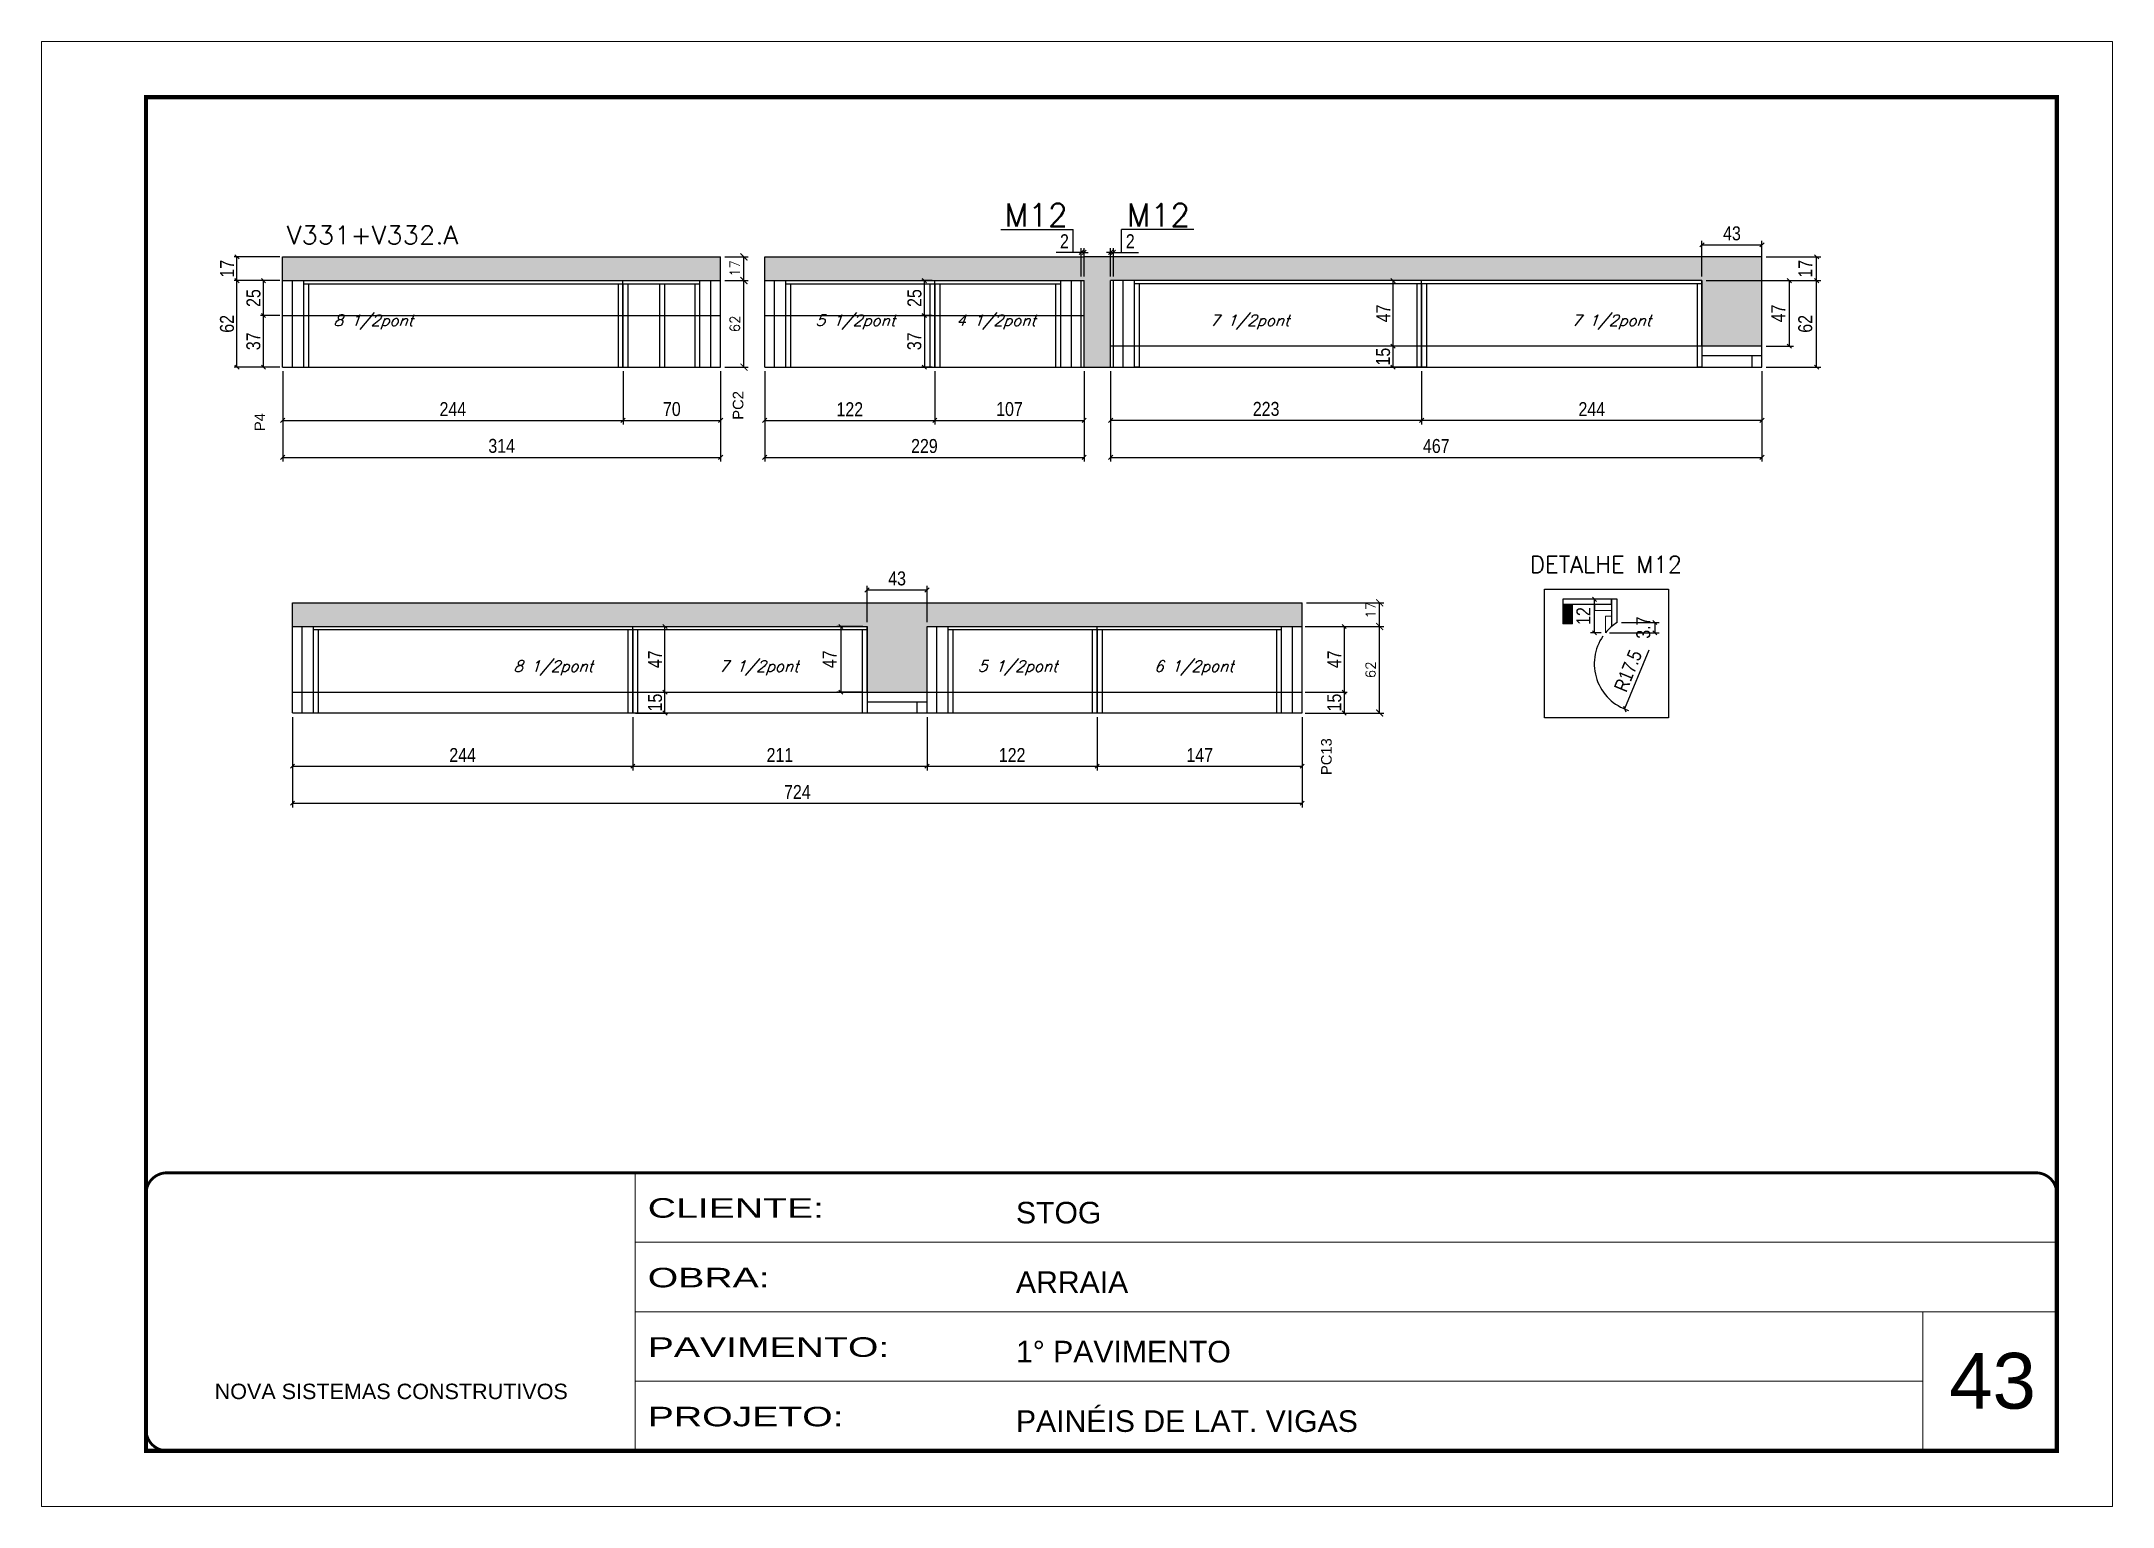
# Model space of a CAD drawing. Extents: x -3394 to 16474, y -5031 to 14397.
# Drawn here: x 7442 to 8927, y 1861 to 2911 of the extents above; entities that cross this region are included whole.
import ezdxf

# ---------------------------------------------------------------- set-up
doc = ezdxf.new("R2010")
doc.units = 0
doc.linetypes.add('CONTINUO', pattern=[0])
doc.linetypes.add('DASHED', pattern=[0.75, 0.5, -0.25])
doc.layers.get('0').update_dxf_attribs({"linetype": 'CONTINUOUS'})
doc.layers.get('Defpoints').update_dxf_attribs({"linetype": 'CONTINUOUS'})
for name, color, linetype in [('5', 5, 'CONTINUOUS'), ('COTA', 241, 'CONTINUOUS'), ('NOMENCLATURA', 7, 'CONTINUOUS'), ('Painéis', 200, 'CONTINUOUS'), ('SARR_2.2x7', 40, 'CONTINUOUS'), ('SARR_3.5x7', 81, 'CONTINUOUS'), ('texto', 7, 'CONTINUOUS')]:
    doc.layers.add(name, color=color, linetype=linetype)
for name, color, linetype, lineweight in [('CARIMBO', 255, 'CONTINUOUS', 9), ('Folhas', 255, 'CONTINUOUS', 9), ('Madeira', 126, 'CONTINUOUS', 18), ('Sarr 2.2x7', 40, 'CONTINUOUS', 9), ('SARRAFO DE PRESSAO', 251, 'DASHED', 9), ('Texto Seção', 7, 'CONTINUOUS', 15)]:
    doc.layers.add(name, color=color, linetype=linetype, lineweight=lineweight)
doc.styles.add('ARIAL', font='arial.ttf')
doc.styles.add('COTA TECNICA', font='techl___.ttf', dxfattribs={"height": 10})
doc.styles.add('REGUA-120', font='ROMANS.shx', dxfattribs={"height": 15})
doc.styles.add('ROMANS', font='romans.shx')
doc.styles.get("Standard").update_dxf_attribs({"font": 'ROMANS.SHX'})
doc.styles.add('Tecnologia', font='')
doc.styles.get('Tecnologia').set_extended_font_data('Forgotten Futurist')
doc.dimstyles.new('Cota Paínel', dxfattribs={"dimtxt": 7, "dimasz": 5, "dimexe": 3, "dimexo": 3, "dimgap": 3, "dimtad": 1, "dimdec": 1, "dimzin": 12, "dimdsep": 46, "dimtxsty": 'ROMANS', "dimblk": 'ARCHTICK', "dimcen": 0, "dimclrd": 4, "dimclre": 4, "dimclrt": 1, "dimadec": 1, "dimazin": 3, "dimtfac": 1, "dimtdec": 1, "dimtmove": 0, "dimatfit": 3, "dimldrblk": 'OBLIQUE', "dimfxl": 1, "dimtolj": 1, "dimtzin": 12, "dimarcsym": 0})
doc.dimstyles.new('PAINEL', dxfattribs={"dimtxt": 10, "dimasz": 3, "dimexe": 3, "dimexo": 3, "dimgap": 3, "dimtad": 1, "dimdec": 1, "dimzin": 12, "dimdsep": 46, "dimtxsty": 'COTA TECNICA', "dimblk1": 'OBLIQUE', "dimblk2": 'OBLIQUE', "dimsah": 1, "dimcen": 0.9, "dimclrd": 4, "dimclre": 4, "dimclrt": 240, "dimadec": 1, "dimazin": 3, "dimtfac": 1, "dimtdec": 1, "dimtmove": 0, "dimatfit": 3, "dimfxl": 1, "dimtolj": 1, "dimtzin": 12, "dimarcsym": 0})
pattern_1 = [(50, (5857.208, -4862.023), (9.1092334, -0.796954), [0.9525, -10.4775]), (355, (5857.208, -4862.023), (-1.762171, 9.552842), [0.762, -8.382029]), (100.45144, (5857.967, -4862.09), (7.347062, 8.755888), [0.8095, -8.904512]), (46.1842, (5857.208, -4859.483), (13.553952, -2.102116), [1.42875, -15.71625]), (96.63556, (5858.338, -4859.658), (11.870207, 12.371306), [1.21425, -13.35678]), (351.18415, (5857.208, -4859.483), (11.870207, 12.371306), [1.142998, -12.572987]), (21, (5858.478, -4860.118), (7.5807196, -5.11326), [0.9525, -10.4775]), (326, (5858.478, -4860.118), (3.090101, 9.209398), [0.762, -8.382]), (71.45144, (5859.11, -4860.544), (10.670821, 4.096138), [0.8095, -8.904497]), (37.5, (5857.208, -4862.0232), (0.1544302, 4.227752), [0, -8.2804, 0, -8.509, 0, -8.41375]), (7.5, (5857.208, -4862.023), (3.340983, 5.0090287), [0, -4.8514, 0, -8.0899, 0, -3.20675]), (327.5, (5854.376, -4862.0232), (6.7795298, -0.2864372), [0, -3.175, 0, -9.906, 0, -13.1445]), (317.5, (5853.106, -4862.023), (7.406459, 1.2713246), [0, -4.1275, 0, -6.5786, 0, -9.3345])]

msp = doc.modelspace()

# ---------------------------------------------------------------- texts
at = {"layer": '5', "color": 7, "linetype": 'Continuous'}
msp.add_text('DETALHE M12', height=12, rotation=359.99996, dxfattribs=at).set_placement((8509.51, 2530.02))
at = {"layer": 'CARIMBO', "style": 'ARIAL'}
msp.add_text('43', height=40, dxfattribs=at).set_placement((8810.07, 1930.94))
at = {"layer": 'NOMENCLATURA', "linetype": 'Continuous'}
for p in [(8132.81, 2778.07), (8220.46, 2778.07)]:
    msp.add_text('M12', height=16.5, dxfattribs=at).set_placement(p)
at = {"layer": 'NOMENCLATURA', "linetype": 'Continuous', "style": 'ARIAL'}
for s, p in [('PC2', (7945.49, 2639.68)), ('P4', (7602.57, 2631.53)), ('PC13', (8367.3, 2385.03))]:
    msp.add_text(s, height=7.567, rotation=90, dxfattribs=at).set_placement(p)
at = {"layer": 'texto', "color": 2, "char_height": 8, "attachment_point": 5, "style": 'ROMANS'}
for s, insert in [('{\\Q19;\\C256;8 1/2pont}', (7680.16, 2709.59)), ('{\\Q19;\\C256;5 1/2pont}', (8025.8, 2709.59)), ('{\\Q19;\\C256;4 1/2pont}', (8126.62, 2709.59)), ('{\\Q19;\\C256;7 1/2pont}', (8308.47, 2709.59)), ('{\\Q19;\\C256;7 1/2pont}', (8567.8, 2709.59)), ('{\\Q19;\\C256;8 1/2pont}', (7809.16, 2461.76)), ('{\\Q19;\\C256;7 1/2pont}', (7956.5, 2461.76)), ('{\\Q19;\\C256;5 1/2pont}', (8142.16, 2461.76)), ('{\\Q19;\\C256;6 1/2pont}', (8268.5, 2461.76))]:
    msp.add_mtext(s, dxfattribs=dict(at, insert=insert))
at = {"layer": 'Texto Seção', "style": 'REGUA-120', "width": 1.05}
msp.add_text('V331+V332.A', height=13, dxfattribs=at).set_placement((7618.16, 2765.55))

# ---------------------------------------------------------------- blocks, each defined once
blk = doc.blocks.new('9999999999')
at = {"color": 30, "linetype": 'CONTINUO'}
for p, q in [((98564.6, 34230.2), (98564.6, 34429.4)), ((98564.6, 34379.6), (99584, 34379.6)), ((98564.6, 34329.8), (99488, 34329.8)), ((99584, 34329.8), (99488, 34329.8)), ((99488, 34329.8), (99488, 34230.2)), ((98564.6, 34280), (99488, 34280))]:
    blk.add_line(p, q, dxfattribs=at)
at = {"color": 30, "linetype": 'CONTINUO', "const_width": 2}
blk.add_lwpolyline([(99584, 34230.2), (99584, 34414.4, 0.414214), (99569, 34429.4), (98229, 34429.4, 0.414214), (98214, 34414.4), (98214, 34245.2, 0.414214), (98229, 34230.2), (99584, 34230.2)], format="xyb", dxfattribs=at)
at = {"layer": 'Folhas'}
blk.add_lwpolyline([(98139, 34190.2), (99624, 34190.2), (99624, 35240.2), (98139, 35240.2)], close=True, dxfattribs=at)
at = {"layer": 'Folhas', "color": 30, "const_width": 3}
blk.add_lwpolyline([(98214, 34230.2), (99584, 34230.2), (99584, 35200.2), (98214, 35200.2)], close=True, dxfattribs=at)
at = {"color": 7, "linetype": 'Continuous', "ltscale": 5, "style": 'ARIAL'}
for s, height, p in [('STOG', 15.48, (98837.7, 34393.1)), ('ARRAIA', 15.48, (98837.7, 34343.3)), ('1° PAVIMENTO', 15.483, (98837.7, 34293.5)), ('NOVA SISTEMAS CONSTRUTIVOS', 11.059, (98263.2, 34267.2)), ('PAINÉIS DE LAT. VIGAS', 15.483, (98837.7, 34243.7))]:
    blk.add_text(s, height=height, dxfattribs=at).set_placement(p)
at = {"layer": 'Folhas', "color": 7, "style": 'Tecnologia', "width": 1.5}
for s, p in [('CLIENTE:', (98573.7, 34397.2)), ('OBRA:', (98573.7, 34347.3)), ('PAVIMENTO:', (98573.7, 34297.5)), ('PROJETO:', (98573.7, 34247.7))]:
    blk.add_text(s, height=14, dxfattribs=at).set_placement(p)
blk = doc.blocks.new('_Oblique')
at = {"color": 0, "linetype": 'ByBlock', "lineweight": -2}
blk.add_line((-0.5, -0.5), (0.5, 0.5), dxfattribs=at)
blk = doc.blocks.new('*D1380')
at = {"layer": 'COTA', "color": 4, "linetype": 'ByBlock', "lineweight": -2, "transparency": 16777216}
for p, q in [((7615.2, 2674.4), (7615.2, 2636.2)), ((7859.2, 2674.4), (7859.2, 2636.2)), ((7615.2, 2639.2), (7859.2, 2639.2))]:
    blk.add_line(p, q, dxfattribs=at)
at = {"layer": 'Defpoints', "color": 0, "linetype": 'ByBlock', "transparency": 16777216}
for p in [(7615.2, 2677.4), (7859.2, 2677.4), (7859.2, 2639.2)]:
    blk.add_point(p, dxfattribs=at)
at = {"layer": 'COTA', "color": 4, "linetype": 'ByBlock', "lineweight": -2, "transparency": 16777216, "xscale": 3, "yscale": 3, "zscale": 3, "rotation": 180}
blk.add_blockref('_Oblique', (7615.2, 2639.2), dxfattribs=at)
at = {"layer": 'COTA', "color": 4, "linetype": 'ByBlock', "lineweight": -2, "transparency": 16777216, "xscale": 3, "yscale": 3, "zscale": 3}
blk.add_blockref('_Oblique', (7859.2, 2639.2), dxfattribs=at)
at = {"layer": 'COTA', "color": 240, "linetype": 'ByBlock', "transparency": 16777216, "insert": (7737.2, 2647.3), "char_height": 10, "attachment_point": 5, "style": 'COTA TECNICA'}
blk.add_mtext('\\A1;244', dxfattribs=at)
blk = doc.blocks.new('*D1381')
at = {"layer": 'COTA', "color": 4, "linetype": 'ByBlock', "lineweight": -2, "transparency": 16777216}
for p, q in [((7859.2, 2674.4), (7859.2, 2636.2)), ((7929.2, 2674.4), (7929.2, 2636.2)), ((7859.2, 2639.2), (7929.2, 2639.2))]:
    blk.add_line(p, q, dxfattribs=at)
at = {"layer": 'Defpoints', "color": 0, "linetype": 'ByBlock', "transparency": 16777216}
for p in [(7859.2, 2677.4), (7929.2, 2677.4), (7929.2, 2639.2)]:
    blk.add_point(p, dxfattribs=at)
at = {"layer": 'COTA', "color": 4, "linetype": 'ByBlock', "lineweight": -2, "transparency": 16777216, "xscale": 3, "yscale": 3, "zscale": 3, "rotation": 180}
blk.add_blockref('_Oblique', (7859.2, 2639.2), dxfattribs=at)
at = {"layer": 'COTA', "color": 4, "linetype": 'ByBlock', "lineweight": -2, "transparency": 16777216, "xscale": 3, "yscale": 3, "zscale": 3}
blk.add_blockref('_Oblique', (7929.2, 2639.2), dxfattribs=at)
at = {"layer": 'COTA', "color": 240, "linetype": 'ByBlock', "transparency": 16777216, "insert": (7894.2, 2647.3), "char_height": 10, "attachment_point": 5, "style": 'COTA TECNICA'}
blk.add_mtext('\\A1;70', dxfattribs=at)
blk = doc.blocks.new('*D1429')
at = {"layer": 'COTA', "color": 4, "linetype": 'ByBlock', "lineweight": -2, "transparency": 16777216}
for p, q in [((7615.2, 2674.4), (7615.2, 2609.7)), ((7929.2, 2674.4), (7929.2, 2609.7)), ((7615.2, 2612.7), (7929.2, 2612.7))]:
    blk.add_line(p, q, dxfattribs=at)
at = {"layer": 'Defpoints', "color": 0, "linetype": 'ByBlock', "transparency": 16777216}
for p in [(7615.2, 2677.4), (7929.2, 2677.4), (7929.2, 2612.7)]:
    blk.add_point(p, dxfattribs=at)
at = {"layer": 'COTA', "color": 4, "linetype": 'ByBlock', "lineweight": -2, "transparency": 16777216, "xscale": 3, "yscale": 3, "zscale": 3, "rotation": 180}
blk.add_blockref('_Oblique', (7615.2, 2612.7), dxfattribs=at)
at = {"layer": 'COTA', "color": 4, "linetype": 'ByBlock', "lineweight": -2, "transparency": 16777216, "xscale": 3, "yscale": 3, "zscale": 3}
blk.add_blockref('_Oblique', (7929.2, 2612.7), dxfattribs=at)
at = {"layer": 'COTA', "color": 240, "linetype": 'ByBlock', "transparency": 16777216, "insert": (7772.2, 2620.9), "char_height": 10, "attachment_point": 5, "style": 'COTA TECNICA'}
blk.add_mtext('\\A1;314', dxfattribs=at)
blk = doc.blocks.new('_ArchTick')
at = {"color": 0, "linetype": 'ByBlock', "const_width": 0.15}
blk.add_lwpolyline([(-0.5, -0.5), (0.5, 0.5)], dxfattribs=at)
blk = doc.blocks.new('*D1382')
at = {"layer": 'COTA', "color": 4, "lineweight": -2, "transparency": 16777216}
for p, q in [((7932.2, 2739.4), (7948.9, 2739.4)), ((7945.9, 2677.4), (7945.9, 2739.4)), ((7932.2, 2677.4), (7948.9, 2677.4))]:
    blk.add_line(p, q, dxfattribs=at)
at = {"layer": 'Defpoints', "color": 0, "transparency": 16777216}
for p in [(7929.2, 2739.4), (7945.9, 2739.4), (7929.2, 2677.4)]:
    blk.add_point(p, dxfattribs=at)
at = {"layer": 'COTA', "color": 4, "lineweight": -2, "transparency": 16777216, "xscale": 5, "yscale": 5, "zscale": 5}
for p, rotation in [((7945.9, 2739.4), 90), ((7945.9, 2677.4), 270)]:
    blk.add_blockref('_ArchTick', p, dxfattribs=dict(at, rotation=rotation))
at = {"layer": 'COTA', "color": 1, "transparency": 16777216, "insert": (7939.4, 2708.4), "char_height": 7, "attachment_point": 5, "rotation": 90, "style": 'ROMANS'}
blk.add_mtext('\\A1;62', dxfattribs=at)
blk = doc.blocks.new('*D1383')
at = {"layer": 'COTA', "color": 4, "lineweight": -2, "transparency": 16777216}
for p, q in [((7932.2, 2756.4), (7948.9, 2756.4)), ((7945.9, 2739.4), (7945.9, 2756.4)), ((7932.2, 2739.4), (7948.9, 2739.4))]:
    blk.add_line(p, q, dxfattribs=at)
at = {"layer": 'Defpoints', "color": 0, "transparency": 16777216}
for p in [(7929.2, 2756.4), (7945.9, 2756.4), (7929.2, 2739.4)]:
    blk.add_point(p, dxfattribs=at)
at = {"layer": 'COTA', "color": 4, "lineweight": -2, "transparency": 16777216, "xscale": 5, "yscale": 5, "zscale": 5}
for p, rotation in [((7945.9, 2756.4), 90), ((7945.9, 2739.4), 270)]:
    blk.add_blockref('_ArchTick', p, dxfattribs=dict(at, rotation=rotation))
at = {"layer": 'COTA', "color": 1, "transparency": 16777216, "insert": (7939.4, 2748.1), "char_height": 7, "attachment_point": 5, "rotation": 90, "style": 'ROMANS'}
blk.add_mtext('\\A1;17', dxfattribs=at)
blk = doc.blocks.new('*D1384')
at = {"layer": 'COTA', "color": 4, "linetype": 'ByBlock', "lineweight": -2, "transparency": 16777216}
for p, q in [((7960.8, 2674.4), (7960.8, 2636.2)), ((8082.8, 2674.4), (8082.8, 2636.2)), ((7960.8, 2639.2), (8082.8, 2639.2))]:
    blk.add_line(p, q, dxfattribs=at)
at = {"layer": 'Defpoints', "color": 0, "linetype": 'ByBlock', "transparency": 16777216}
for p in [(7960.8, 2677.4), (8082.8, 2677.4), (8082.8, 2639.2)]:
    blk.add_point(p, dxfattribs=at)
at = {"layer": 'COTA', "color": 4, "linetype": 'ByBlock', "lineweight": -2, "transparency": 16777216, "xscale": 3, "yscale": 3, "zscale": 3, "rotation": 180}
blk.add_blockref('_Oblique', (7960.8, 2639.2), dxfattribs=at)
at = {"layer": 'COTA', "color": 4, "linetype": 'ByBlock', "lineweight": -2, "transparency": 16777216, "xscale": 3, "yscale": 3, "zscale": 3}
blk.add_blockref('_Oblique', (8082.8, 2639.2), dxfattribs=at)
at = {"layer": 'COTA', "color": 240, "linetype": 'ByBlock', "transparency": 16777216, "insert": (8021.8, 2647.2), "char_height": 10, "attachment_point": 5, "style": 'COTA TECNICA'}
blk.add_mtext('\\A1;122', dxfattribs=at)
blk = doc.blocks.new('*D1385')
at = {"layer": 'COTA', "color": 4, "linetype": 'ByBlock', "lineweight": -2, "transparency": 16777216}
for p, q in [((8082.8, 2674.4), (8082.8, 2636.2)), ((8189.8, 2674.4), (8189.8, 2636.2)), ((8082.8, 2639.2), (8189.8, 2639.2))]:
    blk.add_line(p, q, dxfattribs=at)
at = {"layer": 'Defpoints', "color": 0, "linetype": 'ByBlock', "transparency": 16777216}
for p in [(8082.8, 2677.4), (8189.8, 2677.4), (8189.8, 2639.2)]:
    blk.add_point(p, dxfattribs=at)
at = {"layer": 'COTA', "color": 4, "linetype": 'ByBlock', "lineweight": -2, "transparency": 16777216, "xscale": 3, "yscale": 3, "zscale": 3, "rotation": 180}
blk.add_blockref('_Oblique', (8082.8, 2639.2), dxfattribs=at)
at = {"layer": 'COTA', "color": 4, "linetype": 'ByBlock', "lineweight": -2, "transparency": 16777216, "xscale": 3, "yscale": 3, "zscale": 3}
blk.add_blockref('_Oblique', (8189.8, 2639.2), dxfattribs=at)
at = {"layer": 'COTA', "color": 240, "linetype": 'ByBlock', "transparency": 16777216, "insert": (8136.3, 2647.3), "char_height": 10, "attachment_point": 5, "style": 'COTA TECNICA'}
blk.add_mtext('\\A1;107', dxfattribs=at)
blk = doc.blocks.new('*D1430')
at = {"layer": 'COTA', "color": 4, "linetype": 'ByBlock', "lineweight": -2, "transparency": 16777216}
for p, q in [((7960.8, 2674.4), (7960.8, 2609.7)), ((8189.8, 2674.4), (8189.8, 2609.7)), ((7960.8, 2612.7), (8189.8, 2612.7))]:
    blk.add_line(p, q, dxfattribs=at)
at = {"layer": 'Defpoints', "color": 0, "linetype": 'ByBlock', "transparency": 16777216}
for p in [(7960.8, 2677.4), (8189.8, 2677.4), (8189.8, 2612.7)]:
    blk.add_point(p, dxfattribs=at)
at = {"layer": 'COTA', "color": 4, "linetype": 'ByBlock', "lineweight": -2, "transparency": 16777216, "xscale": 3, "yscale": 3, "zscale": 3, "rotation": 180}
blk.add_blockref('_Oblique', (7960.8, 2612.7), dxfattribs=at)
at = {"layer": 'COTA', "color": 4, "linetype": 'ByBlock', "lineweight": -2, "transparency": 16777216, "xscale": 3, "yscale": 3, "zscale": 3}
blk.add_blockref('_Oblique', (8189.8, 2612.7), dxfattribs=at)
at = {"layer": 'COTA', "color": 240, "linetype": 'ByBlock', "transparency": 16777216, "insert": (8075.3, 2620.8), "char_height": 10, "attachment_point": 5, "style": 'COTA TECNICA'}
blk.add_mtext('\\A1;229', dxfattribs=at)
blk = doc.blocks.new('*D1386')
at = {"layer": 'COTA', "color": 4, "linetype": 'ByBlock', "lineweight": -2, "transparency": 16777216}
for p, q in [((8431.8, 2674.4), (8431.8, 2636.2)), ((8675.8, 2674.4), (8675.8, 2636.2)), ((8675.8, 2639.2), (8431.8, 2639.2))]:
    blk.add_line(p, q, dxfattribs=at)
at = {"layer": 'Defpoints', "color": 0, "linetype": 'ByBlock', "transparency": 16777216}
for p in [(8431.8, 2677.4), (8675.8, 2677.4), (8431.8, 2639.2)]:
    blk.add_point(p, dxfattribs=at)
at = {"layer": 'COTA', "color": 4, "linetype": 'ByBlock', "lineweight": -2, "transparency": 16777216, "xscale": 3, "yscale": 3, "zscale": 3, "rotation": 180}
blk.add_blockref('_Oblique', (8431.8, 2639.2), dxfattribs=at)
at = {"layer": 'COTA', "color": 4, "linetype": 'ByBlock', "lineweight": -2, "transparency": 16777216, "xscale": 3, "yscale": 3, "zscale": 3}
blk.add_blockref('_Oblique', (8675.8, 2639.2), dxfattribs=at)
at = {"layer": 'COTA', "color": 240, "linetype": 'ByBlock', "transparency": 16777216, "insert": (8553.8, 2647.3), "char_height": 10, "attachment_point": 5, "style": 'COTA TECNICA'}
blk.add_mtext('\\A1;244', dxfattribs=at)
blk = doc.blocks.new('*D1387')
at = {"layer": 'COTA', "color": 4, "linetype": 'ByBlock', "lineweight": -2, "transparency": 16777216}
for p, q in [((8208.8, 2674.4), (8208.8, 2636.2)), ((8431.8, 2674.4), (8431.8, 2636.2)), ((8431.8, 2639.2), (8208.8, 2639.2))]:
    blk.add_line(p, q, dxfattribs=at)
at = {"layer": 'Defpoints', "color": 0, "linetype": 'ByBlock', "transparency": 16777216}
for p in [(8208.8, 2677.4), (8431.8, 2677.4), (8208.8, 2639.2)]:
    blk.add_point(p, dxfattribs=at)
at = {"layer": 'COTA', "color": 4, "linetype": 'ByBlock', "lineweight": -2, "transparency": 16777216, "xscale": 3, "yscale": 3, "zscale": 3, "rotation": 180}
blk.add_blockref('_Oblique', (8208.8, 2639.2), dxfattribs=at)
at = {"layer": 'COTA', "color": 4, "linetype": 'ByBlock', "lineweight": -2, "transparency": 16777216, "xscale": 3, "yscale": 3, "zscale": 3}
blk.add_blockref('_Oblique', (8431.8, 2639.2), dxfattribs=at)
at = {"layer": 'COTA', "color": 240, "linetype": 'ByBlock', "transparency": 16777216, "insert": (8320.3, 2647.4), "char_height": 10, "attachment_point": 5, "style": 'COTA TECNICA'}
blk.add_mtext('\\A1;223', dxfattribs=at)
blk = doc.blocks.new('*D1388')
at = {"layer": 'COTA', "color": 4, "linetype": 'ByBlock', "lineweight": -2, "transparency": 16777216}
for p, q in [((7622.2, 2426.5), (7622.2, 2388.4)), ((7866.2, 2426.5), (7866.2, 2388.4)), ((7622.2, 2391.4), (7866.2, 2391.4))]:
    blk.add_line(p, q, dxfattribs=at)
at = {"layer": 'Defpoints', "color": 0, "linetype": 'ByBlock', "transparency": 16777216}
for p in [(7622.2, 2429.5), (7866.2, 2429.5), (7866.2, 2391.4)]:
    blk.add_point(p, dxfattribs=at)
at = {"layer": 'COTA', "color": 4, "linetype": 'ByBlock', "lineweight": -2, "transparency": 16777216, "xscale": 3, "yscale": 3, "zscale": 3, "rotation": 180}
blk.add_blockref('_Oblique', (7622.2, 2391.4), dxfattribs=at)
at = {"layer": 'COTA', "color": 4, "linetype": 'ByBlock', "lineweight": -2, "transparency": 16777216, "xscale": 3, "yscale": 3, "zscale": 3}
blk.add_blockref('_Oblique', (7866.2, 2391.4), dxfattribs=at)
at = {"layer": 'COTA', "color": 240, "linetype": 'ByBlock', "transparency": 16777216, "insert": (7744.2, 2399.4), "char_height": 10, "attachment_point": 5, "style": 'COTA TECNICA'}
blk.add_mtext('\\A1;244', dxfattribs=at)
blk = doc.blocks.new('*D1389')
at = {"layer": 'COTA', "color": 4, "linetype": 'ByBlock', "lineweight": -2, "transparency": 16777216}
for p, q in [((7866.2, 2426.5), (7866.2, 2388.4)), ((8077.2, 2426.5), (8077.2, 2388.4)), ((7866.2, 2391.4), (8077.2, 2391.4))]:
    blk.add_line(p, q, dxfattribs=at)
at = {"layer": 'Defpoints', "color": 0, "linetype": 'ByBlock', "transparency": 16777216}
for p in [(7866.2, 2429.5), (8077.2, 2429.5), (8077.2, 2391.4)]:
    blk.add_point(p, dxfattribs=at)
at = {"layer": 'COTA', "color": 4, "linetype": 'ByBlock', "lineweight": -2, "transparency": 16777216, "xscale": 3, "yscale": 3, "zscale": 3, "rotation": 180}
blk.add_blockref('_Oblique', (7866.2, 2391.4), dxfattribs=at)
at = {"layer": 'COTA', "color": 4, "linetype": 'ByBlock', "lineweight": -2, "transparency": 16777216, "xscale": 3, "yscale": 3, "zscale": 3}
blk.add_blockref('_Oblique', (8077.2, 2391.4), dxfattribs=at)
at = {"layer": 'COTA', "color": 240, "linetype": 'ByBlock', "transparency": 16777216, "insert": (7971.7, 2399.4), "char_height": 10, "attachment_point": 5, "style": 'COTA TECNICA'}
blk.add_mtext('\\A1;211', dxfattribs=at)
blk = doc.blocks.new('*D1431')
at = {"layer": 'COTA', "color": 4, "linetype": 'ByBlock', "lineweight": -2, "transparency": 16777216}
for p, q in [((7622.2, 2426.5), (7622.2, 2361.9)), ((8346.2, 2426.5), (8346.2, 2361.9)), ((7622.2, 2364.9), (8346.2, 2364.9))]:
    blk.add_line(p, q, dxfattribs=at)
at = {"layer": 'Defpoints', "color": 0, "linetype": 'ByBlock', "transparency": 16777216}
for p in [(7622.2, 2429.5), (8346.2, 2429.5), (8346.2, 2364.9)]:
    blk.add_point(p, dxfattribs=at)
at = {"layer": 'COTA', "color": 4, "linetype": 'ByBlock', "lineweight": -2, "transparency": 16777216, "xscale": 3, "yscale": 3, "zscale": 3, "rotation": 180}
blk.add_blockref('_Oblique', (7622.2, 2364.9), dxfattribs=at)
at = {"layer": 'COTA', "color": 4, "linetype": 'ByBlock', "lineweight": -2, "transparency": 16777216, "xscale": 3, "yscale": 3, "zscale": 3}
blk.add_blockref('_Oblique', (8346.2, 2364.9), dxfattribs=at)
at = {"layer": 'COTA', "color": 240, "linetype": 'ByBlock', "transparency": 16777216, "insert": (7984.2, 2372.9), "char_height": 10, "attachment_point": 5, "style": 'COTA TECNICA'}
blk.add_mtext('\\A1;724', dxfattribs=at)
blk = doc.blocks.new('*D1390')
at = {"layer": 'COTA', "color": 4, "linetype": 'ByBlock', "lineweight": -2, "transparency": 16777216}
for p, q in [((8077.2, 2426.5), (8077.2, 2388.4)), ((8199.2, 2426.5), (8199.2, 2388.4)), ((8077.2, 2391.4), (8199.2, 2391.4))]:
    blk.add_line(p, q, dxfattribs=at)
at = {"layer": 'Defpoints', "color": 0, "linetype": 'ByBlock', "transparency": 16777216}
for p in [(8077.2, 2429.5), (8199.2, 2429.5), (8199.2, 2391.4)]:
    blk.add_point(p, dxfattribs=at)
at = {"layer": 'COTA', "color": 4, "linetype": 'ByBlock', "lineweight": -2, "transparency": 16777216, "xscale": 3, "yscale": 3, "zscale": 3, "rotation": 180}
blk.add_blockref('_Oblique', (8077.2, 2391.4), dxfattribs=at)
at = {"layer": 'COTA', "color": 4, "linetype": 'ByBlock', "lineweight": -2, "transparency": 16777216, "xscale": 3, "yscale": 3, "zscale": 3}
blk.add_blockref('_Oblique', (8199.2, 2391.4), dxfattribs=at)
at = {"layer": 'COTA', "color": 240, "linetype": 'ByBlock', "transparency": 16777216, "insert": (8138.2, 2399.4), "char_height": 10, "attachment_point": 5, "style": 'COTA TECNICA'}
blk.add_mtext('\\A1;122', dxfattribs=at)
blk = doc.blocks.new('*D1391')
at = {"layer": 'COTA', "color": 4, "linetype": 'ByBlock', "lineweight": -2, "transparency": 16777216}
for p, q in [((8199.2, 2426.5), (8199.2, 2388.4)), ((8346.2, 2426.5), (8346.2, 2388.4)), ((8199.2, 2391.4), (8346.2, 2391.4))]:
    blk.add_line(p, q, dxfattribs=at)
at = {"layer": 'Defpoints', "color": 0, "linetype": 'ByBlock', "transparency": 16777216}
for p in [(8199.2, 2429.5), (8346.2, 2429.5), (8346.2, 2391.4)]:
    blk.add_point(p, dxfattribs=at)
at = {"layer": 'COTA', "color": 4, "linetype": 'ByBlock', "lineweight": -2, "transparency": 16777216, "xscale": 3, "yscale": 3, "zscale": 3, "rotation": 180}
blk.add_blockref('_Oblique', (8199.2, 2391.4), dxfattribs=at)
at = {"layer": 'COTA', "color": 4, "linetype": 'ByBlock', "lineweight": -2, "transparency": 16777216, "xscale": 3, "yscale": 3, "zscale": 3}
blk.add_blockref('_Oblique', (8346.2, 2391.4), dxfattribs=at)
at = {"layer": 'COTA', "color": 240, "linetype": 'ByBlock', "transparency": 16777216, "insert": (8272.7, 2399.4), "char_height": 10, "attachment_point": 5, "style": 'COTA TECNICA'}
blk.add_mtext('\\A1;147', dxfattribs=at)
blk = doc.blocks.new('*D1392')
at = {"layer": 'COTA', "color": 4, "lineweight": -2, "transparency": 16777216}
for p, q in [((8349.2, 2491.5), (8404.7, 2491.5)), ((8401.7, 2429.5), (8401.7, 2491.5)), ((8349.2, 2429.5), (8404.7, 2429.5))]:
    blk.add_line(p, q, dxfattribs=at)
at = {"layer": 'Defpoints', "color": 0, "transparency": 16777216}
for p in [(8346.2, 2491.5), (8401.7, 2491.5), (8346.2, 2429.5)]:
    blk.add_point(p, dxfattribs=at)
at = {"layer": 'COTA', "color": 4, "lineweight": -2, "transparency": 16777216, "xscale": 5, "yscale": 5, "zscale": 5}
for p, rotation in [((8401.7, 2491.5), 90), ((8401.7, 2429.5), 270)]:
    blk.add_blockref('_ArchTick', p, dxfattribs=dict(at, rotation=rotation))
at = {"layer": 'COTA', "color": 1, "transparency": 16777216, "insert": (8395.2, 2460.5), "char_height": 7, "attachment_point": 5, "rotation": 90, "style": 'ROMANS'}
blk.add_mtext('\\A1;62', dxfattribs=at)
blk = doc.blocks.new('*D1393')
at = {"layer": 'COTA', "color": 4, "lineweight": -2, "transparency": 16777216}
for p, q in [((8349.2, 2508.5), (8404.7, 2508.5)), ((8401.7, 2491.5), (8401.7, 2508.5)), ((8349.2, 2491.5), (8404.7, 2491.5))]:
    blk.add_line(p, q, dxfattribs=at)
at = {"layer": 'Defpoints', "color": 0, "transparency": 16777216}
for p in [(8346.2, 2508.5), (8401.7, 2508.5), (8346.2, 2491.5)]:
    blk.add_point(p, dxfattribs=at)
at = {"layer": 'COTA', "color": 4, "lineweight": -2, "transparency": 16777216, "xscale": 5, "yscale": 5, "zscale": 5}
for p, rotation in [((8401.7, 2508.5), 90), ((8401.7, 2491.5), 270)]:
    blk.add_blockref('_ArchTick', p, dxfattribs=dict(at, rotation=rotation))
at = {"layer": 'COTA', "color": 1, "transparency": 16777216, "insert": (8395.2, 2503.2), "char_height": 7, "attachment_point": 5, "rotation": 90, "style": 'ROMANS'}
blk.add_mtext('\\A1;17', dxfattribs=at)
blk = doc.blocks.new('*D1432')
at = {"layer": 'COTA', "color": 4, "lineweight": -2, "transparency": 16777216}
for p, q in [((8208.8, 2742.4), (8208.8, 2762.6)), ((8210.8, 2742.4), (8210.8, 2762.6)), ((8208.8, 2759.6), (8205.8, 2759.6)), ((8208.8, 2759.6), (8210.8, 2759.6)), ((8210.8, 2759.6), (8228.9, 2759.6))]:
    blk.add_line(p, q, dxfattribs=at)
at = {"layer": 'Defpoints', "color": 0, "transparency": 16777216}
for p in [(8208.8, 2759.6), (8208.8, 2739.4), (8210.8, 2739.4)]:
    blk.add_point(p, dxfattribs=at)
at = {"layer": 'COTA', "color": 4, "lineweight": -2, "transparency": 16777216, "xscale": 3, "yscale": 3, "zscale": 3}
blk.add_blockref('_Oblique', (8208.8, 2759.6), dxfattribs=at)
at = {"layer": 'COTA', "color": 4, "lineweight": -2, "transparency": 16777216, "xscale": 3, "yscale": 3, "zscale": 3, "rotation": 180}
blk.add_blockref('_Oblique', (8210.8, 2759.6), dxfattribs=at)
at = {"layer": 'COTA', "color": 240, "transparency": 16777216, "insert": (8222.9, 2767.6), "char_height": 10, "attachment_point": 5, "style": 'COTA TECNICA'}
blk.add_mtext('\\A1;2', dxfattribs=at)
blk = doc.blocks.new('*D1433')
at = {"layer": 'COTA', "color": 4, "lineweight": -2, "transparency": 16777216}
for p, q in [((8187.8, 2742.4), (8187.8, 2762.6)), ((8189.8, 2742.4), (8189.8, 2762.6)), ((8187.8, 2759.6), (8169.7, 2759.6)), ((8189.8, 2759.6), (8187.8, 2759.6)), ((8189.8, 2759.6), (8192.8, 2759.6))]:
    blk.add_line(p, q, dxfattribs=at)
at = {"layer": 'Defpoints', "color": 0, "transparency": 16777216}
for p in [(8187.8, 2759.6), (8187.8, 2739.4), (8189.8, 2739.4)]:
    blk.add_point(p, dxfattribs=at)
at = {"layer": 'COTA', "color": 4, "lineweight": -2, "transparency": 16777216, "xscale": 3, "yscale": 3, "zscale": 3}
blk.add_blockref('_Oblique', (8187.8, 2759.6), dxfattribs=at)
at = {"layer": 'COTA', "color": 4, "lineweight": -2, "transparency": 16777216, "xscale": 3, "yscale": 3, "zscale": 3, "rotation": 180}
blk.add_blockref('_Oblique', (8189.8, 2759.6), dxfattribs=at)
at = {"layer": 'COTA', "color": 240, "transparency": 16777216, "insert": (8175.7, 2767.6), "char_height": 10, "attachment_point": 5, "style": 'COTA TECNICA'}
blk.add_mtext('\\A1;2', dxfattribs=at)
blk = doc.blocks.new('*D1395')
at = {"layer": 'COTA', "color": 4, "lineweight": -2, "transparency": 16777216}
for p, q in [((8635.8, 2739.4), (8698.5, 2739.4)), ((8695.5, 2692.4), (8695.5, 2739.4)), ((8678.8, 2692.4), (8698.5, 2692.4))]:
    blk.add_line(p, q, dxfattribs=at)
at = {"layer": 'Defpoints', "color": 0, "transparency": 16777216}
for p in [(8632.8, 2739.4), (8695.5, 2739.4), (8675.8, 2692.4)]:
    blk.add_point(p, dxfattribs=at)
at = {"layer": 'COTA', "color": 4, "lineweight": -2, "transparency": 16777216, "xscale": 3, "yscale": 3, "zscale": 3}
for p, rotation in [((8695.5, 2739.4), 90), ((8695.5, 2692.4), 270)]:
    blk.add_blockref('_Oblique', p, dxfattribs=dict(at, rotation=rotation))
at = {"layer": 'COTA', "color": 240, "transparency": 16777216, "insert": (8687.5, 2715.9), "char_height": 10, "attachment_point": 5, "rotation": 90, "style": 'COTA TECNICA'}
blk.add_mtext('\\A1;47', dxfattribs=at)
blk = doc.blocks.new('*D1355')
at = {"layer": 'COTA', "color": 4, "lineweight": -2, "transparency": 16777216}
for p, q in [((8632.8, 2742.4), (8632.8, 2768)), ((8632.8, 2765), (8675.8, 2765)), ((8675.8, 2742.4), (8675.8, 2768))]:
    blk.add_line(p, q, dxfattribs=at)
at = {"layer": 'Defpoints', "color": 0, "transparency": 16777216}
for p in [(8675.8, 2765), (8632.8, 2739.4), (8675.8, 2739.4)]:
    blk.add_point(p, dxfattribs=at)
at = {"layer": 'COTA', "color": 4, "lineweight": -2, "transparency": 16777216, "xscale": 3, "yscale": 3, "zscale": 3, "rotation": 180}
blk.add_blockref('_Oblique', (8632.8, 2765), dxfattribs=at)
at = {"layer": 'COTA', "color": 4, "lineweight": -2, "transparency": 16777216, "xscale": 3, "yscale": 3, "zscale": 3}
blk.add_blockref('_Oblique', (8675.8, 2765), dxfattribs=at)
at = {"layer": 'COTA', "color": 240, "transparency": 16777216, "insert": (8654.3, 2773.2), "char_height": 10, "attachment_point": 5, "style": 'COTA TECNICA'}
blk.add_mtext('\\A1;43', dxfattribs=at)
blk = doc.blocks.new('*D1396')
at = {"layer": 'COTA', "color": 4, "lineweight": -2, "transparency": 16777216}
for p, q in [((8635.8, 2739.4), (8718, 2739.4)), ((8715, 2677.4), (8715, 2739.4)), ((8678.8, 2677.4), (8718, 2677.4))]:
    blk.add_line(p, q, dxfattribs=at)
at = {"layer": 'Defpoints', "color": 0, "transparency": 16777216}
for p in [(8632.8, 2739.4), (8715, 2739.4), (8675.8, 2677.4)]:
    blk.add_point(p, dxfattribs=at)
at = {"layer": 'COTA', "color": 4, "lineweight": -2, "transparency": 16777216, "xscale": 3, "yscale": 3, "zscale": 3}
for p, rotation in [((8715, 2739.4), 90), ((8715, 2677.4), 270)]:
    blk.add_blockref('_Oblique', p, dxfattribs=dict(at, rotation=rotation))
at = {"layer": 'COTA', "color": 240, "transparency": 16777216, "insert": (8706.9, 2708.4), "char_height": 10, "attachment_point": 5, "rotation": 90, "style": 'COTA TECNICA'}
blk.add_mtext('\\A1;62', dxfattribs=at)
blk = doc.blocks.new('*D1397')
at = {"layer": 'COTA', "color": 4, "lineweight": -2, "transparency": 16777216}
for p, q in [((8678.8, 2756.4), (8718, 2756.4)), ((8715, 2739.4), (8715, 2756.4)), ((8635.8, 2739.4), (8718, 2739.4))]:
    blk.add_line(p, q, dxfattribs=at)
at = {"layer": 'Defpoints', "color": 0, "transparency": 16777216}
for p in [(8675.8, 2756.4), (8715, 2756.4), (8632.8, 2739.4)]:
    blk.add_point(p, dxfattribs=at)
at = {"layer": 'COTA', "color": 4, "lineweight": -2, "transparency": 16777216, "xscale": 3, "yscale": 3, "zscale": 3}
for p, rotation in [((8715, 2756.4), 90), ((8715, 2739.4), 270)]:
    blk.add_blockref('_Oblique', p, dxfattribs=dict(at, rotation=rotation))
at = {"layer": 'COTA', "color": 240, "transparency": 16777216, "insert": (8706.9, 2747.9), "char_height": 10, "attachment_point": 5, "rotation": 90, "style": 'COTA TECNICA'}
blk.add_mtext('\\A1;17', dxfattribs=at)
blk = doc.blocks.new('*D1356')
at = {"layer": 'COTA', "color": 4, "lineweight": -2, "transparency": 16777216}
for p, q in [((8034.2, 2494.5), (8034.2, 2520.7)), ((8034.2, 2517.7), (8077.2, 2517.7)), ((8077.2, 2494.5), (8077.2, 2520.7))]:
    blk.add_line(p, q, dxfattribs=at)
at = {"layer": 'Defpoints', "color": 0, "transparency": 16777216}
for p in [(8077.2, 2517.7), (8034.2, 2491.5), (8077.2, 2491.5)]:
    blk.add_point(p, dxfattribs=at)
at = {"layer": 'COTA', "color": 4, "lineweight": -2, "transparency": 16777216, "xscale": 3, "yscale": 3, "zscale": 3, "rotation": 180}
blk.add_blockref('_Oblique', (8034.2, 2517.7), dxfattribs=at)
at = {"layer": 'COTA', "color": 4, "lineweight": -2, "transparency": 16777216, "xscale": 3, "yscale": 3, "zscale": 3}
blk.add_blockref('_Oblique', (8077.2, 2517.7), dxfattribs=at)
at = {"layer": 'COTA', "color": 240, "transparency": 16777216, "insert": (8055.7, 2525.9), "char_height": 10, "attachment_point": 5, "style": 'COTA TECNICA'}
blk.add_mtext('\\A1;43', dxfattribs=at)
blk = doc.blocks.new('*D1398')
at = {"layer": 'COTA', "color": 4, "lineweight": -2, "transparency": 16777216}
for p, q in [((8031.2, 2491.5), (8012.4, 2491.5)), ((8015.4, 2491.5), (8015.4, 2444.5)), ((8031.2, 2444.5), (8012.4, 2444.5))]:
    blk.add_line(p, q, dxfattribs=at)
at = {"layer": 'Defpoints', "color": 0, "transparency": 16777216}
for p in [(8034.2, 2491.5), (8015.4, 2444.5), (8034.2, 2444.5)]:
    blk.add_point(p, dxfattribs=at)
at = {"layer": 'COTA', "color": 4, "lineweight": -2, "transparency": 16777216, "xscale": 3, "yscale": 3, "zscale": 3}
for p, rotation in [((8015.4, 2491.5), 90), ((8015.4, 2444.5), 270)]:
    blk.add_blockref('_Oblique', p, dxfattribs=dict(at, rotation=rotation))
at = {"layer": 'COTA', "color": 240, "transparency": 16777216, "insert": (8007.3, 2468), "char_height": 10, "attachment_point": 5, "rotation": 90, "style": 'COTA TECNICA'}
blk.add_mtext('\\A1;47', dxfattribs=at)
blk = doc.blocks.new('*D1414')
at = {"layer": 'COTA', "color": 4, "lineweight": -2, "transparency": 16777216}
for p, q in [((8208.8, 2674.4), (8208.8, 2609.7)), ((8675.8, 2674.4), (8675.8, 2609.7)), ((8208.8, 2612.7), (8675.8, 2612.7))]:
    blk.add_line(p, q, dxfattribs=at)
at = {"layer": 'Defpoints', "color": 0, "transparency": 16777216}
for p in [(8208.8, 2677.4), (8675.8, 2677.4), (8675.8, 2612.7)]:
    blk.add_point(p, dxfattribs=at)
at = {"layer": 'COTA', "color": 4, "lineweight": -2, "transparency": 16777216, "xscale": 3, "yscale": 3, "zscale": 3, "rotation": 180}
blk.add_blockref('_Oblique', (8208.8, 2612.7), dxfattribs=at)
at = {"layer": 'COTA', "color": 4, "lineweight": -2, "transparency": 16777216, "xscale": 3, "yscale": 3, "zscale": 3}
blk.add_blockref('_Oblique', (8675.8, 2612.7), dxfattribs=at)
at = {"layer": 'COTA', "color": 240, "transparency": 16777216, "insert": (8442.3, 2620.8), "char_height": 10, "attachment_point": 5, "style": 'COTA TECNICA'}
blk.add_mtext('\\A1;467', dxfattribs=at)
blk = doc.blocks.new('*D1415')
at = {"layer": 'Defpoints', "color": 0, "linetype": 'ByBlock', "transparency": 16777216}
for p in [(8590.6, 2464.8), (8577.3, 2432.4)]:
    blk.add_point(p, dxfattribs=at)
at = {"layer": 'Sarr 2.2x7', "color": 4, "linetype": 'ByBlock', "lineweight": -2, "transparency": 16777216}
blk.add_line((8594.6, 2474.5), (8577.3, 2432.4), dxfattribs=at)
blk.add_arc((8590.6, 2464.8), 35, 145.3833, 252.5517, dxfattribs=at)
at = {"layer": 'Sarr 2.2x7', "color": 4, "linetype": 'ByBlock', "lineweight": -2, "transparency": 16777216, "xscale": 3, "yscale": 3, "zscale": 3, "rotation": 247.6405856206857}
blk.add_blockref('_Oblique', (8577.3, 2432.4), dxfattribs=at)
at = {"layer": 'Sarr 2.2x7', "color": 240, "linetype": 'ByBlock', "transparency": 16777216, "insert": (8579.8, 2459.7), "char_height": 10, "attachment_point": 5, "rotation": 67.6406, "style": 'COTA TECNICA'}
blk.add_mtext('\\A1;R17.5', dxfattribs=at)
blk = doc.blocks.new('*D1416')
at = {"layer": 'Defpoints', "color": 0, "linetype": 'ByBlock', "transparency": 16777216}
for p in [(8555.8, 2511), (8563.6, 2511), (8563.6, 2487)]:
    blk.add_point(p, dxfattribs=at)
at = {"layer": 'Sarr 2.2x7', "color": 4, "linetype": 'ByBlock', "lineweight": -2, "transparency": 16777216}
for p, q in [((8560.6, 2511), (8552.8, 2511)), ((8555.8, 2487), (8555.8, 2511)), ((8560.6, 2487), (8552.8, 2487))]:
    blk.add_line(p, q, dxfattribs=at)
at = {"layer": 'Sarr 2.2x7', "color": 4, "linetype": 'ByBlock', "lineweight": -2, "transparency": 16777216, "xscale": 3, "yscale": 3, "zscale": 3}
for p, rotation in [((8555.8, 2511), 90), ((8555.8, 2487), 270)]:
    blk.add_blockref('_Oblique', p, dxfattribs=dict(at, rotation=rotation))
at = {"layer": 'Sarr 2.2x7', "color": 240, "linetype": 'ByBlock', "transparency": 16777216, "insert": (8547.8, 2499), "char_height": 10, "attachment_point": 5, "rotation": 90, "style": 'COTA TECNICA'}
blk.add_mtext('\\A1;12', dxfattribs=at)
blk = doc.blocks.new('*D1417')
at = {"layer": 'Defpoints', "color": 0, "linetype": 'ByBlock', "transparency": 16777216}
for p in [(8563.6, 2487), (8572, 2494.4), (8599, 2487)]:
    blk.add_point(p, dxfattribs=at)
at = {"layer": 'Sarr 2.2x7', "color": 4, "linetype": 'ByBlock', "lineweight": -2, "transparency": 16777216}
for p, q in [((8566.6, 2487), (8602, 2487)), ((8575, 2494.4), (8602, 2494.4)), ((8599, 2494.4), (8599, 2487))]:
    blk.add_line(p, q, dxfattribs=at)
at = {"layer": 'Sarr 2.2x7', "color": 4, "linetype": 'ByBlock', "lineweight": -2, "transparency": 16777216, "xscale": 3, "yscale": 3, "zscale": 3}
for p, rotation in [((8599, 2494.4), 90), ((8599, 2487), 270)]:
    blk.add_blockref('_Oblique', p, dxfattribs=dict(at, rotation=rotation))
at = {"layer": 'Sarr 2.2x7', "color": 240, "linetype": 'ByBlock', "transparency": 16777216, "insert": (8590.8, 2490.7), "char_height": 10, "attachment_point": 5, "rotation": 90, "style": 'COTA TECNICA'}
blk.add_mtext('\\A1;3.7', dxfattribs=at)
blk = doc.blocks.new('*D2156')
at = {"layer": 'COTA', "color": 4, "linetype": 'Continuous', "lineweight": -2, "transparency": 16777216}
for p, q in [((7613.2, 2714.4), (7599.4, 2714.4)), ((7601.4, 2677.4), (7601.4, 2714.4)), ((7613.2, 2677.4), (7599.4, 2677.4))]:
    blk.add_line(p, q, dxfattribs=at)
at = {"layer": 'Defpoints', "color": 0, "linetype": 'Continuous', "transparency": 16777216}
for p in [(7601.4, 2714.4), (7615.2, 2714.4), (7615.2, 2677.4)]:
    blk.add_point(p, dxfattribs=at)
at = {"layer": 'COTA', "color": 4, "linetype": 'Continuous', "lineweight": -2, "transparency": 16777216, "xscale": 3, "yscale": 3, "zscale": 3}
for p, rotation in [((7601.4, 2714.4), 90), ((7601.4, 2677.4), 270)]:
    blk.add_blockref('_Oblique', p, dxfattribs=dict(at, rotation=rotation))
at = {"layer": 'COTA', "color": 240, "linetype": 'Continuous', "transparency": 16777216, "insert": (7594.2, 2695.9), "char_height": 10, "attachment_point": 5, "rotation": 90, "style": 'COTA TECNICA'}
blk.add_mtext('\\A1;37', dxfattribs=at)
blk = doc.blocks.new('*D2157')
at = {"layer": 'COTA', "color": 4, "linetype": 'Continuous', "lineweight": -2, "transparency": 16777216}
for p, q in [((7613.2, 2739.4), (7599.4, 2739.4)), ((7601.4, 2714.4), (7601.4, 2739.4)), ((7613.2, 2714.4), (7599.4, 2714.4))]:
    blk.add_line(p, q, dxfattribs=at)
at = {"layer": 'Defpoints', "color": 0, "linetype": 'Continuous', "transparency": 16777216}
for p in [(7601.4, 2739.4), (7615.2, 2739.4), (7615.2, 2714.4)]:
    blk.add_point(p, dxfattribs=at)
at = {"layer": 'COTA', "color": 4, "linetype": 'Continuous', "lineweight": -2, "transparency": 16777216, "xscale": 3, "yscale": 3, "zscale": 3}
for p, rotation in [((7601.4, 2739.4), 90), ((7601.4, 2714.4), 270)]:
    blk.add_blockref('_Oblique', p, dxfattribs=dict(at, rotation=rotation))
at = {"layer": 'COTA', "color": 240, "linetype": 'Continuous', "transparency": 16777216, "insert": (7594.3, 2726.9), "char_height": 10, "attachment_point": 5, "rotation": 90, "style": 'COTA TECNICA'}
blk.add_mtext('\\A1;25', dxfattribs=at)
blk = doc.blocks.new('*D2158')
at = {"layer": 'COTA', "color": 4, "linetype": 'Continuous', "lineweight": -2, "transparency": 16777216}
for p, q in [((7613.2, 2739.4), (7580.4, 2739.4)), ((7582.4, 2677.4), (7582.4, 2739.4)), ((7613.2, 2677.4), (7580.4, 2677.4))]:
    blk.add_line(p, q, dxfattribs=at)
at = {"layer": 'Defpoints', "color": 0, "linetype": 'Continuous', "transparency": 16777216}
for p in [(7582.4, 2739.4), (7615.2, 2739.4), (7615.2, 2677.4)]:
    blk.add_point(p, dxfattribs=at)
at = {"layer": 'COTA', "color": 4, "linetype": 'Continuous', "lineweight": -2, "transparency": 16777216, "xscale": 3, "yscale": 3, "zscale": 3}
for p, rotation in [((7582.4, 2739.4), 90), ((7582.4, 2677.4), 270)]:
    blk.add_blockref('_Oblique', p, dxfattribs=dict(at, rotation=rotation))
at = {"layer": 'COTA', "color": 240, "linetype": 'Continuous', "transparency": 16777216, "insert": (7575.3, 2708.4), "char_height": 10, "attachment_point": 5, "rotation": 90, "style": 'COTA TECNICA'}
blk.add_mtext('\\A1;62', dxfattribs=at)
blk = doc.blocks.new('*D2159')
at = {"layer": 'COTA', "color": 4, "linetype": 'Continuous', "lineweight": -2, "transparency": 16777216}
for p, q in [((7613.2, 2756.4), (7580.4, 2756.4)), ((7582.4, 2739.4), (7582.4, 2756.4)), ((7613.2, 2739.4), (7580.4, 2739.4))]:
    blk.add_line(p, q, dxfattribs=at)
at = {"layer": 'Defpoints', "color": 0, "linetype": 'Continuous', "transparency": 16777216}
for p in [(7582.4, 2756.4), (7615.2, 2756.4), (7615.2, 2739.4)]:
    blk.add_point(p, dxfattribs=at)
at = {"layer": 'COTA', "color": 4, "linetype": 'Continuous', "lineweight": -2, "transparency": 16777216, "xscale": 3, "yscale": 3, "zscale": 3}
for p, rotation in [((7582.4, 2756.4), 90), ((7582.4, 2739.4), 270)]:
    blk.add_blockref('_Oblique', p, dxfattribs=dict(at, rotation=rotation))
at = {"layer": 'COTA', "color": 240, "linetype": 'Continuous', "transparency": 16777216, "insert": (7575.3, 2747.9), "char_height": 10, "attachment_point": 5, "rotation": 90, "style": 'COTA TECNICA'}
blk.add_mtext('\\A1;17', dxfattribs=at)
blk = doc.blocks.new('*D2160')
at = {"layer": 'COTA', "color": 4, "linetype": 'Continuous', "lineweight": -2, "transparency": 16777216}
for p, q in [((8080.8, 2714.4), (8073.3, 2714.4)), ((8075.3, 2714.4), (8075.3, 2677.4)), ((8080.8, 2677.4), (8073.3, 2677.4))]:
    blk.add_line(p, q, dxfattribs=at)
at = {"layer": 'Defpoints', "color": 0, "linetype": 'Continuous', "transparency": 16777216}
for p in [(8082.8, 2714.4), (8075.3, 2677.4), (8082.8, 2677.4)]:
    blk.add_point(p, dxfattribs=at)
at = {"layer": 'COTA', "color": 4, "linetype": 'Continuous', "lineweight": -2, "transparency": 16777216, "xscale": 3, "yscale": 3, "zscale": 3}
for p, rotation in [((8075.3, 2714.4), 90), ((8075.3, 2677.4), 270)]:
    blk.add_blockref('_Oblique', p, dxfattribs=dict(at, rotation=rotation))
at = {"layer": 'COTA', "color": 240, "linetype": 'Continuous', "transparency": 16777216, "insert": (8068.1, 2695.9), "char_height": 10, "attachment_point": 5, "rotation": 90, "style": 'COTA TECNICA'}
blk.add_mtext('\\A1;37', dxfattribs=at)
blk = doc.blocks.new('*D2161')
at = {"layer": 'COTA', "color": 4, "linetype": 'Continuous', "lineweight": -2, "transparency": 16777216}
for p, q in [((8080.8, 2739.4), (8073.3, 2739.4)), ((8075.3, 2714.4), (8075.3, 2739.4)), ((8080.8, 2714.4), (8073.3, 2714.4))]:
    blk.add_line(p, q, dxfattribs=at)
at = {"layer": 'Defpoints', "color": 0, "linetype": 'Continuous', "transparency": 16777216}
for p in [(8075.3, 2739.4), (8082.8, 2739.4), (8082.8, 2714.4)]:
    blk.add_point(p, dxfattribs=at)
at = {"layer": 'COTA', "color": 4, "linetype": 'Continuous', "lineweight": -2, "transparency": 16777216, "xscale": 3, "yscale": 3, "zscale": 3}
for p, rotation in [((8075.3, 2739.4), 90), ((8075.3, 2714.4), 270)]:
    blk.add_blockref('_Oblique', p, dxfattribs=dict(at, rotation=rotation))
at = {"layer": 'COTA', "color": 240, "linetype": 'Continuous', "transparency": 16777216, "insert": (8068.2, 2726.9), "char_height": 10, "attachment_point": 5, "rotation": 90, "style": 'COTA TECNICA'}
blk.add_mtext('\\A1;25', dxfattribs=at)
blk = doc.blocks.new('*D2162')
at = {"layer": 'COTA', "color": 4, "linetype": 'Continuous', "lineweight": -2, "transparency": 16777216}
for p, q in [((8429.8, 2692.4), (8409.3, 2692.4)), ((8411.3, 2677.4), (8411.3, 2692.4)), ((8429.8, 2677.4), (8409.3, 2677.4))]:
    blk.add_line(p, q, dxfattribs=at)
at = {"layer": 'Defpoints', "color": 0, "linetype": 'Continuous', "transparency": 16777216}
for p in [(8411.3, 2692.4), (8431.8, 2692.4), (8431.8, 2677.4)]:
    blk.add_point(p, dxfattribs=at)
at = {"layer": 'COTA', "color": 4, "linetype": 'Continuous', "lineweight": -2, "transparency": 16777216, "xscale": 3, "yscale": 3, "zscale": 3}
for p, rotation in [((8411.3, 2692.4), 90), ((8411.3, 2677.4), 270)]:
    blk.add_blockref('_Oblique', p, dxfattribs=dict(at, rotation=rotation))
at = {"layer": 'COTA', "color": 240, "linetype": 'Continuous', "transparency": 16777216, "insert": (8404.2, 2684.9), "char_height": 10, "attachment_point": 5, "rotation": 90, "style": 'COTA TECNICA'}
blk.add_mtext('\\A1;15', dxfattribs=at)
blk = doc.blocks.new('*D2163')
at = {"layer": 'COTA', "color": 4, "linetype": 'Continuous', "lineweight": -2, "transparency": 16777216}
for p, q in [((8429.8, 2739.4), (8409.3, 2739.4)), ((8411.3, 2692.4), (8411.3, 2739.4)), ((8429.8, 2692.4), (8409.3, 2692.4))]:
    blk.add_line(p, q, dxfattribs=at)
at = {"layer": 'Defpoints', "color": 0, "linetype": 'Continuous', "transparency": 16777216}
for p in [(8411.3, 2739.4), (8431.8, 2739.4), (8431.8, 2692.4)]:
    blk.add_point(p, dxfattribs=at)
at = {"layer": 'COTA', "color": 4, "linetype": 'Continuous', "lineweight": -2, "transparency": 16777216, "xscale": 3, "yscale": 3, "zscale": 3}
for p, rotation in [((8411.3, 2739.4), 90), ((8411.3, 2692.4), 270)]:
    blk.add_blockref('_Oblique', p, dxfattribs=dict(at, rotation=rotation))
at = {"layer": 'COTA', "color": 240, "linetype": 'Continuous', "transparency": 16777216, "insert": (8404.3, 2715.9), "char_height": 10, "attachment_point": 5, "rotation": 90, "style": 'COTA TECNICA'}
blk.add_mtext('\\A1;47', dxfattribs=at)
blk = doc.blocks.new('*D2164')
at = {"layer": 'COTA', "color": 4, "linetype": 'Continuous', "lineweight": -2, "transparency": 16777216}
for p, q in [((7868.2, 2444.5), (7891.3, 2444.5)), ((7889.3, 2429.5), (7889.3, 2444.5)), ((7868.2, 2429.5), (7891.3, 2429.5))]:
    blk.add_line(p, q, dxfattribs=at)
at = {"layer": 'Defpoints', "color": 0, "linetype": 'Continuous', "transparency": 16777216}
for p in [(7866.2, 2444.5), (7889.3, 2444.5), (7866.2, 2429.5)]:
    blk.add_point(p, dxfattribs=at)
at = {"layer": 'COTA', "color": 4, "linetype": 'Continuous', "lineweight": -2, "transparency": 16777216, "xscale": 3, "yscale": 3, "zscale": 3}
for p, rotation in [((7889.3, 2444.5), 90), ((7889.3, 2429.5), 270)]:
    blk.add_blockref('_Oblique', p, dxfattribs=dict(at, rotation=rotation))
at = {"layer": 'COTA', "color": 240, "linetype": 'Continuous', "transparency": 16777216, "insert": (7882.2, 2437), "char_height": 10, "attachment_point": 5, "rotation": 90, "style": 'COTA TECNICA'}
blk.add_mtext('\\A1;15', dxfattribs=at)
blk = doc.blocks.new('*D2165')
at = {"layer": 'COTA', "color": 4, "linetype": 'Continuous', "lineweight": -2, "transparency": 16777216}
for p, q in [((7868.2, 2491.5), (7891.3, 2491.5)), ((7889.3, 2444.5), (7889.3, 2491.5)), ((7868.2, 2444.5), (7891.3, 2444.5))]:
    blk.add_line(p, q, dxfattribs=at)
at = {"layer": 'Defpoints', "color": 0, "linetype": 'Continuous', "transparency": 16777216}
for p in [(7866.2, 2491.5), (7889.3, 2491.5), (7866.2, 2444.5)]:
    blk.add_point(p, dxfattribs=at)
at = {"layer": 'COTA', "color": 4, "linetype": 'Continuous', "lineweight": -2, "transparency": 16777216, "xscale": 3, "yscale": 3, "zscale": 3}
for p, rotation in [((7889.3, 2491.5), 90), ((7889.3, 2444.5), 270)]:
    blk.add_blockref('_Oblique', p, dxfattribs=dict(at, rotation=rotation))
at = {"layer": 'COTA', "color": 240, "linetype": 'Continuous', "transparency": 16777216, "insert": (7882.2, 2468), "char_height": 10, "attachment_point": 5, "rotation": 90, "style": 'COTA TECNICA'}
blk.add_mtext('\\A1;47', dxfattribs=at)
blk = doc.blocks.new('*D2166')
at = {"layer": 'COTA', "color": 4, "linetype": 'Continuous', "lineweight": -2, "transparency": 16777216}
for p, q in [((8348.2, 2491.5), (8378.3, 2491.5)), ((8376.3, 2491.5), (8376.3, 2444.5)), ((8348.2, 2444.5), (8378.3, 2444.5))]:
    blk.add_line(p, q, dxfattribs=at)
at = {"layer": 'Defpoints', "color": 0, "linetype": 'Continuous', "transparency": 16777216}
for p in [(8346.2, 2491.5), (8346.2, 2444.5), (8376.3, 2444.5)]:
    blk.add_point(p, dxfattribs=at)
at = {"layer": 'COTA', "color": 4, "linetype": 'Continuous', "lineweight": -2, "transparency": 16777216, "xscale": 3, "yscale": 3, "zscale": 3}
for p, rotation in [((8376.3, 2491.5), 90), ((8376.3, 2444.5), 270)]:
    blk.add_blockref('_Oblique', p, dxfattribs=dict(at, rotation=rotation))
at = {"layer": 'COTA', "color": 240, "linetype": 'Continuous', "transparency": 16777216, "insert": (8369.2, 2468), "char_height": 10, "attachment_point": 5, "rotation": 90, "style": 'COTA TECNICA'}
blk.add_mtext('\\A1;47', dxfattribs=at)
blk = doc.blocks.new('*D2167')
at = {"layer": 'COTA', "color": 4, "linetype": 'Continuous', "lineweight": -2, "transparency": 16777216}
for p, q in [((8348.2, 2444.5), (8378.3, 2444.5)), ((8376.3, 2444.5), (8376.3, 2429.5)), ((8348.2, 2429.5), (8378.3, 2429.5))]:
    blk.add_line(p, q, dxfattribs=at)
at = {"layer": 'Defpoints', "color": 0, "linetype": 'Continuous', "transparency": 16777216}
for p in [(8346.2, 2444.5), (8346.2, 2429.5), (8376.3, 2429.5)]:
    blk.add_point(p, dxfattribs=at)
at = {"layer": 'COTA', "color": 4, "linetype": 'Continuous', "lineweight": -2, "transparency": 16777216, "xscale": 3, "yscale": 3, "zscale": 3}
for p, rotation in [((8376.3, 2444.5), 90), ((8376.3, 2429.5), 270)]:
    blk.add_blockref('_Oblique', p, dxfattribs=dict(at, rotation=rotation))
at = {"layer": 'COTA', "color": 240, "linetype": 'Continuous', "transparency": 16777216, "insert": (8369.2, 2437), "char_height": 10, "attachment_point": 5, "rotation": 90, "style": 'COTA TECNICA'}
blk.add_mtext('\\A1;15', dxfattribs=at)

# ---------------------------------------------------------------- dimensions: what is measured, and where the dimension line sits
at = {"layer": 'COTA'}
for base, p1, p2, picture, middle in [((8675.8, 2764.98), (8632.8, 2739.37), (8675.8, 2739.37), '*D1355', (8654.3, 2773.2)), ((8675.8, 2612.68), (8208.8, 2677.37), (8675.8, 2677.37), '*D1414', (8442.3, 2620.78)), ((8077.16, 2517.67), (8034.16, 2491.54), (8077.16, 2491.54), '*D1356', (8055.66, 2525.89))]:
    dim = msp.add_linear_dim(base=base, p1=p1, p2=p2, dimstyle='PAINEL', dxfattribs=at)
    dim.commit()
    dim.dimension.update_dxf_attribs({"geometry": picture, "text_midpoint": middle})
for base, p1, p2, picture, middle in [((8187.8, 2759.61), (8189.8, 2739.37), (8187.8, 2739.37), '*D1433', (8175.75, 2759.61)), ((8208.8, 2759.61), (8210.8, 2739.37), (8208.8, 2739.37), '*D1432', (8222.86, 2759.61))]:
    dim = msp.add_linear_dim(base=base, p1=p1, p2=p2, dimstyle='PAINEL', dxfattribs=at)
    dim.commit()
    dim.dimension.update_dxf_attribs({"geometry": picture, "text_midpoint": middle, "dimtype": 160})
at = {"layer": 'COTA', "linetype": 'Continuous'}
for base, p1, p2, override, picture, middle in [((7582.42, 2756.37), (7615.16, 2739.37), (7615.16, 2756.37), {"dimexe": 2, "dimexo": 2, "dimgap": 2, "dimadec": 8, "dimtix": 1, "dimatfit": 2, "dimldrblk": 'Oblique'}, '*D2159', (7575.35, 2747.87)), ((7582.42, 2739.37), (7615.16, 2677.37), (7615.16, 2739.37), {"dimexe": 2, "dimexo": 2, "dimgap": 2, "dimadec": 8, "dimtix": 1, "dimatfit": 2, "dimldrblk": 'Oblique'}, '*D2158', (7575.32, 2708.37)), ((7601.39, 2739.37), (7615.16, 2714.37), (7615.16, 2739.37), {"dimexe": 2, "dimexo": 2, "dimgap": 2, "dimadec": 8, "dimtix": 1, "dimtmove": 1, "dimatfit": 2, "dimldrblk": 'Oblique'}, '*D2157', (7594.28, 2726.87)), ((8075.3, 2739.37), (8082.8, 2714.37), (8082.8, 2739.37), {"dimexe": 2, "dimexo": 2, "dimgap": 2, "dimadec": 8, "dimtix": 1, "dimatfit": 2, "dimldrblk": 'Oblique'}, '*D2161', (8068.19, 2726.87)), ((8411.34, 2739.37), (8431.8, 2692.37), (8431.8, 2739.37), {"dimexe": 2, "dimexo": 2, "dimgap": 2, "dimadec": 8, "dimtix": 1, "dimtmove": 1, "dimatfit": 2, "dimldrblk": 'Oblique'}, '*D2163', (8404.27, 2715.87)), ((7601.39, 2714.37), (7615.16, 2677.37), (7615.16, 2714.37), {"dimexe": 2, "dimexo": 2, "dimgap": 2, "dimadec": 8, "dimtix": 1, "dimatfit": 2, "dimldrblk": 'Oblique'}, '*D2156', (7594.17, 2695.87)), ((8075.3, 2677.37), (8082.8, 2714.37), (8082.8, 2677.37), {"dimexe": 2, "dimexo": 2, "dimgap": 2, "dimadec": 8, "dimtix": 1, "dimatfit": 2, "dimldrblk": 'Oblique'}, '*D2160', (8068.08, 2695.87)), ((8411.34, 2692.37), (8431.8, 2677.37), (8431.8, 2692.37), {"dimexe": 2, "dimexo": 2, "dimgap": 2, "dimadec": 8, "dimtix": 1, "dimatfit": 2, "dimldrblk": 'Oblique'}, '*D2162', (8404.23, 2684.87)), ((7889.29, 2491.54), (7866.16, 2444.54), (7866.16, 2491.54), {"dimexe": 2, "dimexo": 2, "dimgap": 2, "dimadec": 8, "dimtix": 1, "dimtmove": 1, "dimatfit": 2, "dimldrblk": 'Oblique'}, '*D2165', (7882.22, 2468.04)), ((8376.27, 2444.54), (8346.16, 2491.54), (8346.16, 2444.54), {"dimexe": 2, "dimexo": 2, "dimgap": 2, "dimadec": 8, "dimtix": 1, "dimatfit": 2, "dimldrblk": 'Oblique'}, '*D2166', (8369.2, 2468.04)), ((7889.29, 2444.54), (7866.16, 2429.54), (7866.16, 2444.54), {"dimexe": 2, "dimexo": 2, "dimgap": 2, "dimadec": 8, "dimtix": 1, "dimatfit": 2, "dimldrblk": 'Oblique'}, '*D2164', (7882.18, 2437.04)), ((8376.27, 2429.54), (8346.16, 2444.54), (8346.16, 2429.54), {"dimexe": 2, "dimexo": 2, "dimgap": 2, "dimadec": 8, "dimtix": 1, "dimtmove": 1, "dimatfit": 2, "dimldrblk": 'Oblique'}, '*D2167', (8369.16, 2437.04))]:
    dim = msp.add_linear_dim(base=base, p1=p1, p2=p2, angle=90, dimstyle='PAINEL', override=override, dxfattribs=at)
    dim.commit()
    dim.dimension.update_dxf_attribs({"geometry": picture, "text_midpoint": middle})
at = {"layer": 'COTA'}
for base, p1, p2, picture, middle in [((7945.87, 2756.37), (7929.16, 2739.37), (7929.16, 2756.37), '*D1383', (7945.87, 2748.05)), ((8401.7, 2508.54), (8346.16, 2491.54), (8346.16, 2508.54), '*D1393', (8401.7, 2503.22))]:
    dim = msp.add_linear_dim(base=base, p1=p1, p2=p2, angle=90, dimstyle='Cota Paínel', dxfattribs=at)
    dim.commit()
    dim.dimension.update_dxf_attribs({"geometry": picture, "text_midpoint": middle, "dimtype": 160})
for base, p1, p2, dimstyle, picture, middle in [((8714.97, 2756.37), (8632.8, 2739.37), (8675.8, 2756.37), 'PAINEL', '*D1397', (8706.9, 2747.87)), ((7945.87, 2739.37), (7929.16, 2677.37), (7929.16, 2739.37), 'Cota Paínel', '*D1382', (7939.37, 2708.37)), ((8695.54, 2739.37), (8675.8, 2692.37), (8632.8, 2739.37), 'PAINEL', '*D1395', (8687.47, 2715.87)), ((8714.97, 2739.37), (8675.8, 2677.37), (8632.8, 2739.37), 'PAINEL', '*D1396', (8706.87, 2708.37)), ((8015.4, 2444.54), (8034.16, 2491.54), (8034.16, 2444.54), 'PAINEL', '*D1398', (8007.32, 2468.04)), ((8401.7, 2491.54), (8346.16, 2429.54), (8346.16, 2491.54), 'Cota Paínel', '*D1392', (8395.2, 2460.54))]:
    dim = msp.add_linear_dim(base=base, p1=p1, p2=p2, angle=90, dimstyle=dimstyle, dxfattribs=at)
    dim.commit()
    dim.dimension.update_dxf_attribs({"geometry": picture, "text_midpoint": middle})
at = {"layer": 'COTA', "linetype": 'ByBlock'}
for base, p1, p2, picture, middle in [((7859.16, 2639.18), (7615.16, 2677.37), (7859.16, 2677.37), '*D1380', (7737.16, 2647.25)), ((7929.16, 2612.68), (7615.16, 2677.37), (7929.16, 2677.37), '*D1429', (7772.16, 2620.9)), ((8082.8, 2639.18), (7960.8, 2677.37), (8082.8, 2677.37), '*D1384', (8021.8, 2647.24)), ((8189.8, 2612.68), (7960.8, 2677.37), (8189.8, 2677.37), '*D1430', (8075.3, 2620.77)), ((7866.16, 2391.35), (7622.16, 2429.54), (7866.16, 2429.54), '*D1388', (7744.16, 2399.42)), ((8346.16, 2364.85), (7622.16, 2429.54), (8346.16, 2429.54), '*D1431', (7984.16, 2372.92)), ((8199.16, 2391.35), (8077.16, 2429.54), (8199.16, 2429.54), '*D1390', (8138.16, 2399.41))]:
    dim = msp.add_linear_dim(base=base, p1=p1, p2=p2, dimstyle='PAINEL', dxfattribs=at)
    dim.commit()
    dim.dimension.update_dxf_attribs({"geometry": picture, "text_midpoint": middle})
for base, p1, p2, picture, middle in [((7929.16, 2639.18), (7859.16, 2677.37), (7929.16, 2677.37), '*D1381', (7894.16, 2647.28)), ((8189.8, 2639.18), (8082.8, 2677.37), (8189.8, 2677.37), '*D1385', (8136.3, 2647.28)), ((8077.16, 2391.35), (7866.16, 2429.54), (8077.16, 2429.54), '*D1389', (7971.66, 2399.41)), ((8346.16, 2391.35), (8199.16, 2429.54), (8346.16, 2429.54), '*D1391', (8272.66, 2399.42))]:
    dim = msp.add_linear_dim(base=base, p1=p1, p2=p2, dimstyle='PAINEL', override={"dimtmove": 1}, dxfattribs=at)
    dim.commit()
    dim.dimension.update_dxf_attribs({"geometry": picture, "text_midpoint": middle})
dim = msp.add_linear_dim(base=(8208.8, 2639.18), p1=(8431.8, 2677.37), p2=(8208.8, 2677.37), angle=180, dimstyle='PAINEL', override={"dimtmove": 1}, dxfattribs=at)
dim.commit()
dim.dimension.update_dxf_attribs({"geometry": '*D1387', "text_midpoint": (8320.3, 2647.4)})
dim = msp.add_linear_dim(base=(8431.8, 2639.18), p1=(8675.8, 2677.37), p2=(8431.8, 2677.37), angle=180, dimstyle='PAINEL', dxfattribs=at)
dim.commit()
dim.dimension.update_dxf_attribs({"geometry": '*D1386', "text_midpoint": (8553.8, 2647.25)})
at = {"layer": 'Sarr 2.2x7', "linetype": 'ByBlock'}
dim = msp.add_linear_dim(base=(8555.83, 2511.03), p1=(8563.59, 2487.03), p2=(8563.59, 2511.03), angle=90, dimstyle='PAINEL', override={"dimlfac": 0.5}, dxfattribs=at)
dim.commit()
dim.dimension.update_dxf_attribs({"geometry": '*D1416', "text_midpoint": (8547.77, 2499.03)})
dim = msp.add_linear_dim(base=(8599.02, 2487.03), p1=(8571.99, 2494.41), p2=(8563.59, 2487.03), angle=90, dimstyle='PAINEL', override={"dimlfac": 0.5}, dxfattribs=at)
dim.commit()
dim.dimension.update_dxf_attribs({"geometry": '*D1417', "text_midpoint": (8599.02, 2490.72), "dimtype": 160})
dim = msp.add_radius_dim(center=(8590.59, 2464.75), mpoint=(8577.28, 2432.39), dimstyle='PAINEL', override={"dimlfac": 0.5}, dxfattribs=at)
dim.commit()
dim.dimension.update_dxf_attribs({"geometry": '*D1415', "text_midpoint": (8587.25, 2456.65), "dimtype": 164})

# ---------------------------------------------------------------- hatches: boundary and pattern name
at = {"layer": 'COTA', "linetype": 'Continuous'}
h = msp.add_hatch(dxfattribs=at)
h.set_pattern_fill('AR-CONC', color=256, scale=0.05)
h.set_pattern_definition(pattern_1)
h.paths.add_polyline_path([(7929.16, 2756.37), (7615.16, 2756.37), (7615.16, 2739.37), (7929.16, 2739.37)])
h = msp.add_hatch(dxfattribs=at)
h.set_pattern_fill('AR-CONC', color=256, scale=0.05)
h.set_pattern_definition(pattern_1)
h.paths.add_polyline_path([(8208.8, 2739.37), (8632.8, 2739.37), (8632.8, 2692.37), (8675.8, 2692.37), (8675.8, 2756.37), (8189.8, 2756.37), (7960.8, 2756.37), (7960.8, 2739.37), (8189.8, 2739.37), (8189.8, 2677.37), (8208.8, 2677.37)])
h = msp.add_hatch(dxfattribs=at)
h.set_pattern_fill('AR-CONC', color=256, scale=0.05)
h.set_pattern_definition(pattern_1)
h.paths.add_polyline_path([(8077.16, 2491.54), (8346.16, 2491.54), (8346.16, 2508.54), (8077.16, 2508.54), (7622.16, 2508.54), (7622.16, 2491.54), (8034.16, 2491.54), (8034.16, 2444.54), (8077.16, 2444.54)])
at = {"layer": 'Madeira'}
h = msp.add_hatch(dxfattribs=at)
h.set_pattern_fill('ANSI31', color=256, scale=0.2, angle=270, style=0)
h.set_pattern_definition([(315, (25420.32195, -10840.70256), (0.449012806, 0.449012806), [])])
h.paths.add_polyline_path([(8533.03, 2507.43), (8540.03, 2507.43), (8540.03, 2493.43), (8533.03, 2493.43)])

# ---------------------------------------------------------------- linework, layer by layer
at = {"linetype": 'ByBlock'}
msp.add_lwpolyline([(8519.94, 2518.25), (8608.78, 2518.25), (8608.78, 2425.97), (8519.94, 2425.97)], close=True, dxfattribs=at)
at = {"layer": 'COTA', "linetype": 'ByBlock'}
for p, q in [((7615.16, 2756.37), (7929.16, 2756.37)), ((7615.16, 2739.37), (7615.16, 2756.37)), ((7929.16, 2739.37), (7929.16, 2756.37)), ((7960.8, 2756.37), (8189.8, 2756.37)), ((7960.8, 2739.37), (7960.8, 2756.37)), ((8675.8, 2756.37), (8189.8, 2756.37)), ((8675.8, 2692.37), (8675.8, 2756.37)), ((7622.16, 2508.54), (8077.16, 2508.54)), ((7622.16, 2491.54), (7622.16, 2508.54)), ((8077.16, 2508.54), (8346.16, 2508.54)), ((8346.16, 2491.54), (8346.16, 2508.54))]:
    msp.add_line(p, q, dxfattribs=at)
at = {"layer": 'COTA', "linetype": 'Continuous'}
msp.add_line((8189.8, 2677.37), (8208.8, 2677.37), dxfattribs=at)
at = {"layer": 'Madeira'}
msp.add_lwpolyline([(8533.03, 2507.43), (8540.03, 2507.43), (8540.03, 2493.43), (8533.03, 2493.43)], close=True, dxfattribs=at)
at = {"layer": 'NOMENCLATURA', "linetype": 'Continuous'}
for p, q in [((8130.12, 2775.96), (8182.01, 2775.96)), ((8182.01, 2759.9), (8182.01, 2775.96)), ((8268.48, 2775.96), (8216.59, 2775.96)), ((8216.59, 2759.9), (8216.59, 2775.96))]:
    msp.add_line(p, q, dxfattribs=at)
at = {"layer": 'Painéis', "linetype": 'ByBlock'}
for p, q in [((7615.16, 2739.37), (7929.16, 2739.37)), ((7615.16, 2677.37), (7615.16, 2739.37)), ((7859.16, 2677.37), (7859.16, 2739.37)), ((7929.16, 2677.37), (7929.16, 2739.37)), ((7960.8, 2739.37), (8189.8, 2739.37)), ((7960.8, 2677.37), (7960.8, 2739.37)), ((8082.8, 2677.37), (8082.8, 2739.37)), ((8187.8, 2677.37), (8187.8, 2739.37)), ((8189.8, 2677.37), (8189.8, 2739.37)), ((8632.8, 2739.37), (8208.8, 2739.37)), ((8208.8, 2677.37), (8208.8, 2739.37)), ((8210.8, 2677.37), (8210.8, 2739.37)), ((8431.8, 2677.37), (8431.8, 2739.37)), ((8632.8, 2692.37), (8632.8, 2739.37)), ((7615.16, 2714.37), (7929.16, 2714.37)), ((7960.8, 2714.37), (8189.8, 2714.37)), ((8632.8, 2692.37), (8208.8, 2692.37)), ((8675.8, 2692.37), (8632.8, 2692.37)), ((8675.8, 2677.37), (8675.8, 2692.37)), ((7615.16, 2677.37), (7929.16, 2677.37)), ((7960.8, 2677.37), (8189.8, 2677.37)), ((8208.8, 2677.37), (8675.8, 2677.37)), ((7622.16, 2491.54), (8034.16, 2491.54)), ((7622.16, 2429.54), (7622.16, 2491.54)), ((7866.16, 2429.54), (7866.16, 2491.54)), ((8034.16, 2444.54), (8034.16, 2491.54)), ((8077.16, 2491.54), (8346.16, 2491.54)), ((8077.16, 2429.54), (8077.16, 2491.54)), ((8199.16, 2429.54), (8199.16, 2491.54)), ((8346.16, 2429.54), (8346.16, 2491.54)), ((7622.16, 2444.54), (8034.16, 2444.54)), ((8034.16, 2444.54), (8077.16, 2444.54)), ((8077.16, 2429.54), (8077.16, 2444.54)), ((8077.16, 2444.54), (8346.16, 2444.54)), ((7622.16, 2429.54), (8077.16, 2429.54)), ((8077.16, 2429.54), (8346.16, 2429.54))]:
    msp.add_line(p, q, dxfattribs=at)
msp.add_lwpolyline([(8567.99, 2511.03), (8533.05, 2511.03), (8533.05, 2507.43), (8567.99, 2507.43), (8567.99, 2511.03)], dxfattribs=at)
at = {"layer": 'Painéis'}
msp.add_lwpolyline([(8571.99, 2494.41), (8571.99, 2511.03), (8567.99, 2511.03), (8567.99, 2491.49)], dxfattribs=at)
msp.add_arc((8590.59, 2464.75), 35, 122.09446, 140.47227, dxfattribs=at)
at = {"layer": 'Sarr 2.2x7', "linetype": 'ByBlock'}
for points in [[(8567.99, 2507.43), (8555.99, 2507.43), (8555.99, 2503.03), (8567.99, 2503.03), (8567.99, 2507.43)], [(8567.99, 2491.49), (8567.99, 2499.03), (8563.59, 2499.03), (8563.59, 2487.03)]]:
    msp.add_lwpolyline(points, dxfattribs=at)
at = {"layer": 'SARR_2.2x7', "linetype": 'Continuous'}
for p, q in [((7622.16, 2677.37), (7622.16, 2739.37)), ((7630.16, 2737.17), (7859.16, 2737.17)), ((7859.16, 2737.17), (7914.16, 2737.17)), ((7922.16, 2677.37), (7922.16, 2739.37)), ((7967.8, 2677.37), (7967.8, 2739.37)), ((7975.8, 2737.17), (8082.8, 2737.17)), ((8082.8, 2737.17), (8172.8, 2737.17)), ((8180.8, 2677.37), (8180.8, 2739.37)), ((8217.8, 2677.37), (8217.8, 2739.37)), ((8431.8, 2737.17), (8225.8, 2737.17)), ((8632.8, 2737.17), (8431.8, 2737.17)), ((8632.8, 2692.37), (8632.8, 2685.37)), ((8675.8, 2685.37), (8632.8, 2685.37)), ((8668.8, 2677.37), (8668.8, 2685.37)), ((7629.16, 2429.54), (7629.16, 2491.54)), ((7637.16, 2489.34), (7866.16, 2489.34)), ((7866.16, 2489.34), (8034.16, 2489.34)), ((8084.16, 2429.54), (8084.16, 2491.54)), ((8092.16, 2489.34), (8199.16, 2489.34)), ((8199.16, 2489.34), (8331.16, 2489.34)), ((8339.16, 2429.54), (8339.16, 2491.54)), ((8034.16, 2437.54), (8077.16, 2437.54)), ((8070.16, 2429.54), (8070.16, 2437.54))]:
    msp.add_line(p, q, dxfattribs=at)
at = {"layer": 'SARR_3.5x7'}
for p, q in [((7630.16, 2739.37), (7630.16, 2677.37)), ((7633.66, 2737.17), (7633.66, 2677.37)), ((7855.66, 2737.17), (7855.66, 2677.37)), ((7859.16, 2737.17), (7859.16, 2677.37)), ((7862.66, 2737.17), (7862.66, 2677.37)), ((7885.45, 2737.17), (7885.45, 2677.37)), ((7888.95, 2737.17), (7888.95, 2677.37)), ((7910.66, 2737.17), (7910.66, 2677.37)), ((7914.16, 2739.37), (7914.16, 2677.37)), ((7975.8, 2739.37), (7975.8, 2677.37)), ((7979.3, 2737.17), (7979.3, 2677.37)), ((8079.3, 2737.17), (8079.3, 2677.37)), ((8082.8, 2737.17), (8082.8, 2677.37)), ((8086.3, 2737.17), (8086.3, 2677.37)), ((8169.3, 2737.17), (8169.3, 2677.37)), ((8172.8, 2739.37), (8172.8, 2677.37)), ((8225.8, 2739.37), (8225.8, 2677.37)), ((8229.3, 2737.17), (8229.3, 2677.37)), ((8428.3, 2737.17), (8428.3, 2677.37)), ((8431.8, 2737.17), (8431.8, 2677.37)), ((8435.3, 2737.17), (8435.3, 2677.37)), ((8629.3, 2737.17), (8629.3, 2677.37)), ((8632.8, 2739.37), (8632.8, 2677.37)), ((7630.16, 2677.37), (7633.66, 2677.37)), ((7855.66, 2677.37), (7859.16, 2677.37)), ((7859.16, 2677.37), (7862.66, 2677.37)), ((7910.66, 2677.37), (7914.16, 2677.37)), ((7975.8, 2677.37), (7979.3, 2677.37)), ((8079.3, 2677.37), (8082.8, 2677.37)), ((8082.8, 2677.37), (8086.3, 2677.37)), ((8169.3, 2677.37), (8172.8, 2677.37)), ((8229.3, 2677.37), (8225.8, 2677.37)), ((8431.8, 2677.37), (8428.3, 2677.37)), ((8435.3, 2677.37), (8431.8, 2677.37)), ((8632.8, 2677.37), (8629.3, 2677.37)), ((7637.16, 2491.54), (7637.16, 2429.54)), ((7640.66, 2489.34), (7640.66, 2429.54)), ((7862.66, 2489.34), (7862.66, 2429.54)), ((7866.16, 2489.34), (7866.16, 2429.54)), ((7869.66, 2489.34), (7869.66, 2429.54)), ((8030.66, 2489.34), (8030.66, 2429.54)), ((8034.16, 2491.54), (8034.16, 2429.54)), ((8092.16, 2491.54), (8092.16, 2429.54)), ((8095.66, 2489.34), (8095.66, 2429.54)), ((8195.66, 2489.34), (8195.66, 2429.54)), ((8199.16, 2489.34), (8199.16, 2429.54)), ((8202.66, 2489.34), (8202.66, 2429.54)), ((8327.66, 2489.34), (8327.66, 2429.54)), ((8331.16, 2491.54), (8331.16, 2429.54)), ((7637.16, 2429.54), (7640.66, 2429.54)), ((7862.66, 2429.54), (7866.16, 2429.54)), ((7866.16, 2429.54), (7869.66, 2429.54)), ((8030.66, 2429.54), (8034.16, 2429.54)), ((8092.16, 2429.54), (8095.66, 2429.54)), ((8195.66, 2429.54), (8199.16, 2429.54)), ((8199.16, 2429.54), (8202.66, 2429.54)), ((8327.66, 2429.54), (8331.16, 2429.54))]:
    msp.add_line(p, q, dxfattribs=at)

# ---------------------------------------------------------------- block references
at = {"layer": 'SARRAFO DE PRESSAO', "color": 6, "linetype": 'ByBlock'}
msp.add_blockref('9999999999', (-90696.77, -32329.4), dxfattribs=at)

msp.set_redraw_order([(e.dxf.handle, doc.entitydb.next_handle()) for e in msp.query("TEXT MTEXT ATTDEF DIMENSION ARC_DIMENSION")])  # texts and dimensions are drawn at this point

doc.saveas('drawing.dxf')
